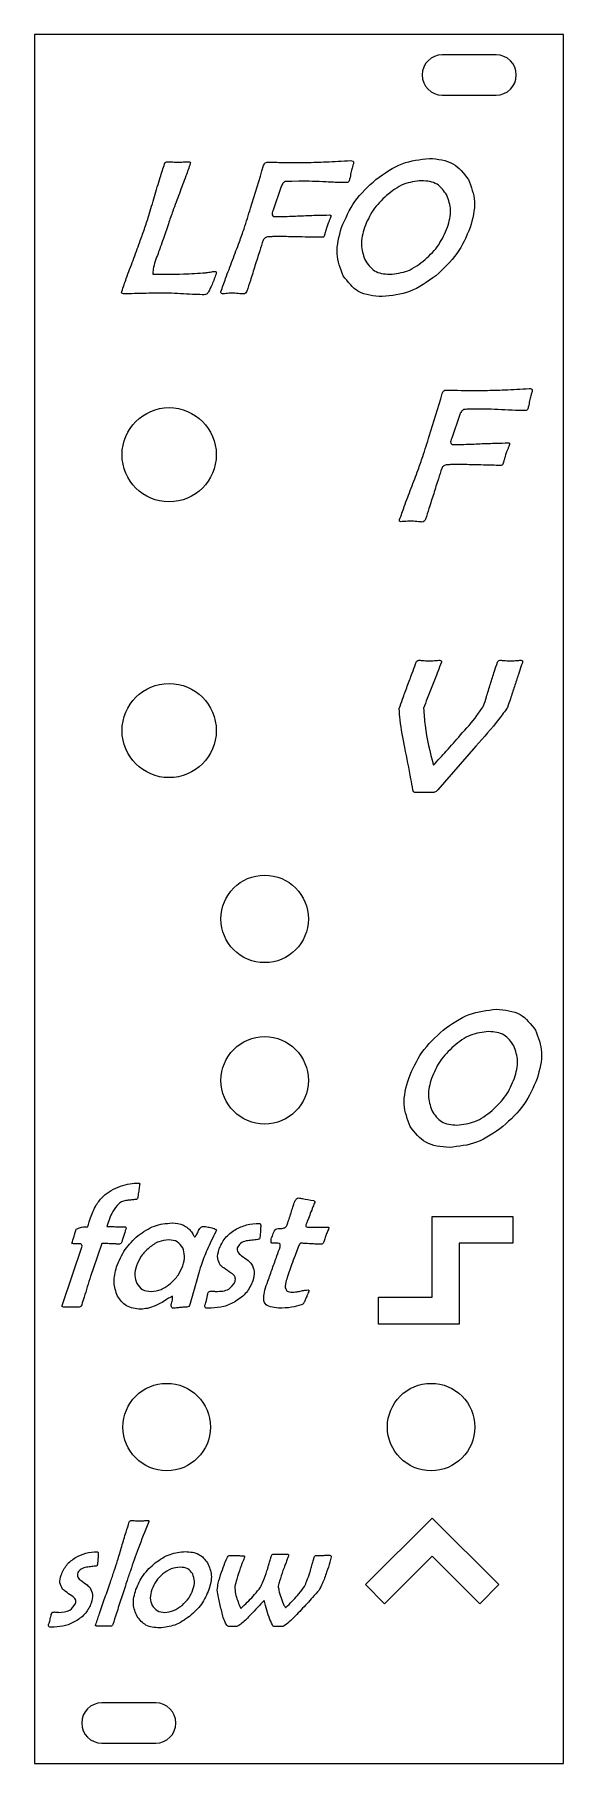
# Model space of a CAD drawing. Header units: millimetres. Extents: x 0 to 39, y 0 to 128.
import ezdxf

# ---------------------------------------------------------------- set-up
doc = ezdxf.new("R2010")
doc.units = ezdxf.units.MM
doc.layers.get('0').update_dxf_attribs({"linetype": 'CONTINUOUS'})

msp = doc.modelspace()

# ---------------------------------------------------------------- linework, layer by layer
for p, q in [((17.02, 118.76), (17.05, 118.85)), ((18.31, 117.13), (17.73, 115.44)), ((19.64, 117.6), (19.12, 117.59)), ((9.94, 114.44), (9.57, 113.34)), ((30.3, 101.82), (30.33, 101.91)), ((32.91, 100.66), (32.4, 100.65)), ((31.58, 100.19), (31.01, 98.5)), ((32.79, 75.61), (29.96, 72.37)), ((29.66, 72.17), (28.25, 72.17)), ((20.28, 39.86), (21.79, 39.86)), ((4.99, 38.65), (4.35, 36.76)), ((2.07, 34.12), (3.54, 38.45)), ((19.1, 37.05), (18.78, 36.11)), ((3.32, 33.92), (2.16, 33.92)), ((11.56, 34.19), (11.54, 34.1)), ((8.49, 17.97), (8.46, 17.9)), ((17.75, 15.55), (18.82, 15.55)), ((5.67, 10.2), (4.6, 10.2))]:
    msp.add_line(p, q)
for points in [[(0, 128.5), (0, 0), (39.3, 0), (39.3, 128.5)], [(31.55, 32.66), (25.55, 32.66), (25.55, 34.66), (29.55, 34.66), (29.55, 40.66), (35.55, 40.66), (35.55, 38.66), (31.55, 38.66)], [(29.54, 15.41), (26.01, 11.87), (24.59, 13.29), (29.54, 18.24), (34.49, 13.29), (33.08, 11.87)]]:
    msp.add_lwpolyline(points, close=True)
for points in [[(34.3, 124, 1), (34.3, 127), (30.3, 127, 1), (30.3, 124)], [(9, 1.5, 1), (9, 4.5), (5, 4.5, 1), (5, 1.5)]]:
    msp.add_lwpolyline(points, format="xyb", close=True)
for centre, radius in [((10, 97.27), 3.5), ((10, 76.77), 3.5), ((17.1, 62.77), 3.25), ((17.1, 50.77), 3.25), ((9.82, 25), 3.25), ((29.47, 25), 3.25)]:
    msp.add_circle(centre, radius)
for points, knots in [([(8.91, 116.46), (9.05, 116.94), (9.29, 117.75), (9.55, 118.56), (9.66, 118.9)], [0, 0, 0, 0, 0.1481816, 0.2547559, 0.2547559, 0.2547559, 0.2547559]), ([(9.66, 118.9), (9.69, 118.94), (9.73, 119.03), (9.84, 119.04), (9.89, 119.05)], [0, 0, 0, 0, 0.01423115, 0.02917649, 0.02917649, 0.02917649, 0.02917649]), ([(9.89, 119.05), (9.94, 119.05), (10.07, 119.05), (10.19, 119.04), (10.27, 119.03)], [0, 0, 0, 0, 0.01576095, 0.03786369, 0.03786369, 0.03786369, 0.03786369]), ([(10.27, 119.03), (10.34, 119.02), (10.47, 119.01), (10.6, 119.01), (10.65, 119.01)], [0, 0, 0, 0, 0.02227738, 0.03856326, 0.03856326, 0.03856326, 0.03856326]), ([(10.65, 119.01), (10.71, 119.01), (10.84, 119.01), (10.97, 119.02), (11.05, 119.03)], [0, 0, 0, 0, 0.01629412, 0.03999327, 0.03999327, 0.03999327, 0.03999327]), ([(11.57, 118.92), (11.47, 118.61), (11.2, 117.86), (10.92, 117.12), (10.76, 116.68)], [0, 0, 0, 0, 0.0986445, 0.2378063, 0.2378063, 0.2378063, 0.2378063]), ([(11.05, 119.03), (11.13, 119.04), (11.26, 119.05), (11.4, 119.05), (11.45, 119.05)], [0, 0, 0, 0, 0.02369921, 0.03999333, 0.03999333, 0.03999333, 0.03999333]), ([(11.45, 119.05), (11.5, 119.05), (11.59, 119.04), (11.58, 118.96), (11.57, 118.92)], [0, 0, 0, 0, 0.01194764, 0.02195964, 0.02195964, 0.02195964, 0.02195964]), ([(15.57, 114.07), (15.73, 114.58), (16.23, 116.14), (16.7, 117.71), (17.02, 118.76)], [0, 0, 0, 0, 0.1608295, 0.4910111, 0.4910111, 0.4910111, 0.4910111]), ([(17.05, 118.85), (17.07, 118.9), (17.12, 118.99), (17.23, 119.01), (17.28, 119.02)], [0, 0, 0, 0, 0.01402815, 0.03017038, 0.03017038, 0.03017038, 0.03017038]), ([(17.28, 119.02), (17.37, 119.02), (17.66, 119.01), (17.95, 119.01), (18.16, 119)], [0, 0, 0, 0, 0.02486271, 0.08824943, 0.08824943, 0.08824943, 0.08824943]), ([(18.16, 119), (18.52, 119), (19.19, 118.99), (19.87, 118.99), (20.2, 118.99)], [0, 0, 0, 0, 0.1055033, 0.2035493, 0.2035493, 0.2035493, 0.2035493]), ([(20.2, 118.99), (20.69, 119.01), (21.78, 119.03), (22.87, 119.1), (23.48, 119.13)], [0, 0, 0, 0, 0.1455685, 0.3279132, 0.3279132, 0.3279132, 0.3279132]), ([(23.53, 118.33), (23.5, 118.18), (23.46, 117.95), (23.4, 117.71), (23.38, 117.63)], [0, 0, 0, 0, 0.04533228, 0.07172694, 0.07172694, 0.07172694, 0.07172694]), ([(23.48, 119.13), (23.55, 119.13), (23.7, 119.13), (23.7, 118.98), (23.7, 118.9)], [0, 0, 0, 0, 0.01979746, 0.03842801, 0.03842801, 0.03842801, 0.03842801]), ([(23.7, 118.9), (23.67, 118.82), (23.61, 118.64), (23.56, 118.44), (23.53, 118.33)], [0, 0, 0, 0, 0.02503559, 0.05982525, 0.05982525, 0.05982525, 0.05982525]), ([(25.37, 117.73), (26, 118.19), (27.19, 119.05), (28.64, 119.22), (29.34, 119.3)], [0, 0, 0, 0, 0.2273954, 0.4324384, 0.4324384, 0.4324384, 0.4324384]), ([(29.34, 119.3), (29.96, 119.24), (31.16, 119.14), (31.89, 118.19), (32.24, 117.73)], [0, 0, 0, 0, 0.1795785, 0.3440613, 0.3440613, 0.3440613, 0.3440613]), ([(18.6, 117.57), (18.54, 117.53), (18.4, 117.42), (18.34, 117.24), (18.31, 117.13)], [0, 0, 0, 0, 0.0205553, 0.05383835, 0.05383835, 0.05383835, 0.05383835]), ([(19.12, 117.59), (19, 117.59), (18.82, 117.59), (18.65, 117.58), (18.6, 117.57)], [0, 0, 0, 0, 0.03777326, 0.05259286, 0.05259286, 0.05259286, 0.05259286]), ([(21.41, 117.56), (21.08, 117.58), (20.48, 117.6), (19.89, 117.6), (19.64, 117.6)], [0, 0, 0, 0, 0.1017039, 0.1779121, 0.1779121, 0.1779121, 0.1779121]), ([(23.19, 117.5), (22.95, 117.5), (22.36, 117.51), (21.77, 117.54), (21.41, 117.56)], [0, 0, 0, 0, 0.0716101, 0.1772503, 0.1772503, 0.1772503, 0.1772503]), ([(22.81, 114.16), (23.1, 114.83), (23.7, 116.21), (24.81, 117.22), (25.37, 117.73)], [0, 0, 0, 0, 0.2171095, 0.4445595, 0.4445595, 0.4445595, 0.4445595]), ([(23.38, 117.63), (23.36, 117.59), (23.32, 117.51), (23.23, 117.5), (23.19, 117.5)], [0, 0, 0, 0, 0.01223199, 0.02484052, 0.02484052, 0.02484052, 0.02484052]), ([(28.76, 117.64), (28.31, 117.59), (27.34, 117.47), (26.57, 116.87), (26.16, 116.55)], [0, 0, 0, 0, 0.1346295, 0.2865933, 0.2865933, 0.2865933, 0.2865933]), ([(30.64, 116.56), (30.42, 116.88), (29.97, 117.53), (29.17, 117.61), (28.76, 117.64)], [0, 0, 0, 0, 0.1093111, 0.227053, 0.227053, 0.227053, 0.227053]), ([(32.24, 117.73), (32.45, 117.19), (32.89, 116.02), (32.55, 114.8), (32.37, 114.16)], [0, 0, 0, 0, 0.1702931, 0.3664236, 0.3664236, 0.3664236, 0.3664236]), ([(8.16, 114.03), (8.27, 114.37), (8.53, 115.17), (8.77, 115.99), (8.91, 116.46)], [0, 0, 0, 0, 0.1065742, 0.2547559, 0.2547559, 0.2547559, 0.2547559]), ([(10.76, 116.68), (10.6, 116.25), (10.31, 115.51), (10.05, 114.75), (9.94, 114.44)], [0, 0, 0, 0, 0.1393469, 0.2385468, 0.2385468, 0.2385468, 0.2385468]), ([(26.16, 116.55), (25.8, 116.2), (25.08, 115.51), (24.7, 114.6), (24.51, 114.16)], [0, 0, 0, 0, 0.1498956, 0.2937559, 0.2937559, 0.2937559, 0.2937559]), ([(30.68, 114.18), (30.81, 114.61), (31.03, 115.41), (30.77, 116.2), (30.64, 116.56)], [0, 0, 0, 0, 0.1302415, 0.243852, 0.243852, 0.243852, 0.243852]), ([(17.73, 115.44), (17.67, 115.31), (17.59, 115.13), (17.73, 115.01), (17.77, 114.97)], [0, 0, 0, 0, 0.03640545, 0.0527406, 0.0527406, 0.0527406, 0.0527406]), ([(17.77, 114.97), (18.06, 114.97), (18.75, 114.98), (19.44, 115.01), (19.84, 115.03)], [0, 0, 0, 0, 0.0857208, 0.2070776, 0.2070776, 0.2070776, 0.2070776]), ([(19.84, 115.03), (20.25, 115.05), (20.94, 115.08), (21.63, 115.09), (21.91, 115.09)], [0, 0, 0, 0, 0.1213569, 0.2070776, 0.2070776, 0.2070776, 0.2070776]), ([(21.88, 114.63), (21.86, 114.56), (21.81, 114.44), (21.77, 114.32), (21.75, 114.27)], [0, 0, 0, 0, 0.02218338, 0.03795462, 0.03795462, 0.03795462, 0.03795462]), ([(22.02, 114.98), (22, 114.93), (21.96, 114.81), (21.91, 114.7), (21.88, 114.63)], [0, 0, 0, 0, 0.0157712, 0.03795463, 0.03795463, 0.03795463, 0.03795463]), ([(21.91, 115.09), (21.96, 115.09), (22.03, 115.09), (22.03, 115.01), (22.02, 114.98)], [0, 0, 0, 0, 0.01045953, 0.01890287, 0.01890287, 0.01890287, 0.01890287]), ([(7.32, 111.72), (7.49, 112.17), (7.77, 112.94), (8.04, 113.71), (8.16, 114.03)], [0, 0, 0, 0, 0.1436912, 0.2458169, 0.2458169, 0.2458169, 0.2458169]), ([(9.57, 113.34), (9.49, 113.12), (9.36, 112.75), (9.23, 112.38), (9.18, 112.23)], [0, 0, 0, 0, 0.0685865, 0.1170883, 0.1170883, 0.1170883, 0.1170883]), ([(14.71, 111.73), (14.88, 112.19), (15.18, 112.96), (15.46, 113.75), (15.57, 114.07)], [0, 0, 0, 0, 0.1459068, 0.2492621, 0.2492621, 0.2492621, 0.2492621]), ([(16.99, 113.21), (16.9, 112.95), (16.69, 112.32), (16.5, 111.69), (16.38, 111.32)], [0, 0, 0, 0, 0.0829278, 0.1985984, 0.1985984, 0.1985984, 0.1985984]), ([(17.39, 113.47), (17.29, 113.45), (17.12, 113.43), (17.03, 113.28), (16.99, 113.21)], [0, 0, 0, 0, 0.02768396, 0.05016801, 0.05016801, 0.05016801, 0.05016801]), ([(18.42, 113.48), (18.18, 113.48), (17.84, 113.49), (17.5, 113.47), (17.39, 113.47)], [0, 0, 0, 0, 0.0708494, 0.1027405, 0.1027405, 0.1027405, 0.1027405]), ([(19.88, 113.46), (19.6, 113.46), (19.11, 113.48), (18.62, 113.48), (18.42, 113.48)], [0, 0, 0, 0, 0.0853588, 0.1464869, 0.1464869, 0.1464869, 0.1464869]), ([(21.34, 113.43), (21.14, 113.43), (20.65, 113.43), (20.17, 113.45), (19.88, 113.46)], [0, 0, 0, 0, 0.0606029, 0.1457867, 0.1457867, 0.1457867, 0.1457867]), ([(21.52, 113.51), (21.5, 113.49), (21.46, 113.43), (21.38, 113.43), (21.34, 113.43)], [0, 0, 0, 0, 0.00857761, 0.02050735, 0.02050735, 0.02050735, 0.02050735]), ([(21.63, 113.89), (21.61, 113.82), (21.57, 113.69), (21.53, 113.56), (21.52, 113.51)], [0, 0, 0, 0, 0.02325837, 0.03988168, 0.03988168, 0.03988168, 0.03988168]), ([(21.75, 114.27), (21.73, 114.22), (21.69, 114.1), (21.65, 113.97), (21.63, 113.89)], [0, 0, 0, 0, 0.0166233, 0.03988168, 0.03988168, 0.03988168, 0.03988168]), ([(22.93, 110.57), (22.72, 111.12), (22.29, 112.29), (22.63, 113.5), (22.81, 114.16)], [0, 0, 0, 0, 0.1700047, 0.367078, 0.367078, 0.367078, 0.367078]), ([(24.51, 114.16), (24.39, 113.73), (24.16, 112.93), (24.42, 112.14), (24.54, 111.77)], [0, 0, 0, 0, 0.1299369, 0.2436222, 0.2436222, 0.2436222, 0.2436222]), ([(29.02, 111.77), (29.39, 112.12), (30.1, 112.81), (30.49, 113.73), (30.68, 114.18)], [0, 0, 0, 0, 0.1505887, 0.2956284, 0.2956284, 0.2956284, 0.2956284]), ([(32.37, 114.16), (32.08, 113.48), (31.49, 112.11), (30.38, 111.09), (29.82, 110.58)], [0, 0, 0, 0, 0.2173173, 0.443713, 0.443713, 0.443713, 0.443713]), ([(9.18, 112.23), (9.03, 111.85), (8.83, 111.34), (8.79, 110.81), (8.78, 110.68)], [0, 0, 0, 0, 0.122167, 0.1612133, 0.1612133, 0.1612133, 0.1612133]), ([(6.48, 109.41), (6.59, 109.73), (6.86, 110.51), (7.15, 111.27), (7.32, 111.72)], [0, 0, 0, 0, 0.1015731, 0.2450802, 0.2450802, 0.2450802, 0.2450802]), ([(8.78, 110.68), (9.54, 110.68), (10.86, 110.68), (12.17, 110.76), (12.72, 110.8)], [0, 0, 0, 0, 0.2278071, 0.3946242, 0.3946242, 0.3946242, 0.3946242]), ([(12.72, 110.8), (12.76, 110.81), (12.88, 110.82), (12.99, 110.84), (13.06, 110.85)], [0, 0, 0, 0, 0.01184859, 0.03424063, 0.03424063, 0.03424063, 0.03424063]), ([(13.5, 110.76), (13.4, 110.48), (13.24, 110), (13.01, 109.55), (12.92, 109.37)], [0, 0, 0, 0, 0.0894482, 0.1510499, 0.1510499, 0.1510499, 0.1510499]), ([(13.06, 110.85), (13.13, 110.86), (13.24, 110.88), (13.35, 110.89), (13.4, 110.89)], [0, 0, 0, 0, 0.01987564, 0.03392605, 0.03392605, 0.03392605, 0.03392605]), ([(13.4, 110.89), (13.44, 110.89), (13.52, 110.88), (13.51, 110.8), (13.5, 110.76)], [0, 0, 0, 0, 0.01044355, 0.0204267, 0.0204267, 0.0204267, 0.0204267]), ([(13.85, 109.39), (13.96, 109.72), (14.24, 110.5), (14.54, 111.28), (14.71, 111.73)], [0, 0, 0, 0, 0.1033526, 0.2492585, 0.2492585, 0.2492585, 0.2492585]), ([(16.38, 111.32), (16.27, 110.95), (16.07, 110.32), (15.86, 109.69), (15.77, 109.43)], [0, 0, 0, 0, 0.1156714, 0.1986019, 0.1986019, 0.1986019, 0.1986019]), ([(25.84, 109.02), (25.21, 109.07), (24.01, 109.17), (23.28, 110.12), (22.93, 110.57)], [0, 0, 0, 0, 0.1804725, 0.3443343, 0.3443343, 0.3443343, 0.3443343]), ([(24.54, 111.77), (24.75, 111.45), (25.19, 110.79), (25.98, 110.71), (26.39, 110.68)], [0, 0, 0, 0, 0.1092687, 0.2257823, 0.2257823, 0.2257823, 0.2257823]), ([(29.82, 110.58), (29.19, 110.12), (28, 109.26), (26.54, 109.1), (25.84, 109.02)], [0, 0, 0, 0, 0.2272708, 0.4332532, 0.4332532, 0.4332532, 0.4332532]), ([(26.39, 110.68), (26.85, 110.73), (27.83, 110.85), (28.61, 111.45), (29.02, 111.77)], [0, 0, 0, 0, 0.1363445, 0.2891941, 0.2891941, 0.2891941, 0.2891941]), ([(6.6, 109.24), (6.55, 109.25), (6.45, 109.26), (6.47, 109.36), (6.48, 109.41)], [0, 0, 0, 0, 0.01243768, 0.02556816, 0.02556816, 0.02556816, 0.02556816]), ([(8.07, 109.26), (7.78, 109.25), (7.29, 109.24), (6.8, 109.24), (6.6, 109.24)], [0, 0, 0, 0, 0.0858111, 0.147092, 0.147092, 0.147092, 0.147092]), ([(9.54, 109.28), (9.33, 109.28), (8.84, 109.28), (8.35, 109.27), (8.07, 109.26)], [0, 0, 0, 0, 0.0612809, 0.147092, 0.147092, 0.147092, 0.147092]), ([(11.07, 109.22), (10.78, 109.24), (10.27, 109.27), (9.75, 109.28), (9.54, 109.28)], [0, 0, 0, 0, 0.0892798, 0.1535669, 0.1535669, 0.1535669, 0.1535669]), ([(12.92, 109.37), (12.88, 109.31), (12.8, 109.19), (12.67, 109.17), (12.61, 109.16)], [0, 0, 0, 0, 0.0205239, 0.03889679, 0.03889679, 0.03889679, 0.03889679]), ([(13.97, 109.24), (13.92, 109.25), (13.83, 109.26), (13.84, 109.35), (13.85, 109.39)], [0, 0, 0, 0, 0.01243164, 0.02399484, 0.02399484, 0.02399484, 0.02399484]), ([(14.34, 109.26), (14.27, 109.25), (14.15, 109.24), (14.02, 109.24), (13.97, 109.24)], [0, 0, 0, 0, 0.02195268, 0.03719692, 0.03719692, 0.03719692, 0.03719692]), ([(14.71, 109.28), (14.66, 109.28), (14.54, 109.28), (14.42, 109.27), (14.34, 109.26)], [0, 0, 0, 0, 0.01524424, 0.03719692, 0.03719692, 0.03719692, 0.03719692]), ([(15.13, 109.25), (15.05, 109.26), (14.91, 109.28), (14.77, 109.28), (14.71, 109.28)], [0, 0, 0, 0, 0.023736, 0.04143014, 0.04143014, 0.04143014, 0.04143014]), ([(15.53, 109.22), (15.48, 109.22), (15.34, 109.23), (15.21, 109.24), (15.13, 109.25)], [0, 0, 0, 0, 0.0171695, 0.04073132, 0.04073132, 0.04073132, 0.04073132]), ([(15.77, 109.43), (15.75, 109.37), (15.7, 109.26), (15.59, 109.23), (15.53, 109.22)], [0, 0, 0, 0, 0.01842565, 0.03374282, 0.03374282, 0.03374282, 0.03374282]), ([(12.61, 109.16), (12.39, 109.17), (11.88, 109.18), (11.37, 109.21), (11.07, 109.22)], [0, 0, 0, 0, 0.0642871, 0.1535669, 0.1535669, 0.1535669, 0.1535669]), ([(28.85, 97.13), (29.01, 97.64), (29.51, 99.2), (29.98, 100.76), (30.3, 101.82)], [0, 0, 0, 0, 0.1608295, 0.491011, 0.491011, 0.491011, 0.491011]), ([(30.33, 101.91), (30.35, 101.95), (30.4, 102.05), (30.5, 102.07), (30.56, 102.08)], [0, 0, 0, 0, 0.01402809, 0.03017032, 0.03017032, 0.03017032, 0.03017032]), ([(30.56, 102.08), (30.64, 102.08), (30.94, 102.07), (31.23, 102.06), (31.44, 102.06)], [0, 0, 0, 0, 0.02486277, 0.08824951, 0.08824951, 0.08824951, 0.08824951]), ([(31.44, 102.06), (31.79, 102.05), (32.47, 102.04), (33.15, 102.05), (33.48, 102.05)], [0, 0, 0, 0, 0.1055032, 0.2035493, 0.2035493, 0.2035493, 0.2035493]), ([(33.48, 102.05), (33.96, 102.06), (35.05, 102.09), (36.15, 102.15), (36.75, 102.19)], [0, 0, 0, 0, 0.1455685, 0.3279133, 0.3279133, 0.3279133, 0.3279133]), ([(36.75, 102.19), (36.83, 102.19), (36.98, 102.18), (36.98, 102.03), (36.97, 101.96)], [0, 0, 0, 0, 0.01979757, 0.03842809, 0.03842809, 0.03842809, 0.03842809]), ([(36.97, 101.96), (36.95, 101.88), (36.88, 101.69), (36.84, 101.5), (36.81, 101.38)], [0, 0, 0, 0, 0.02503559, 0.05982522, 0.05982522, 0.05982522, 0.05982522]), ([(31.87, 100.63), (31.82, 100.58), (31.67, 100.47), (31.62, 100.3), (31.58, 100.19)], [0, 0, 0, 0, 0.02055534, 0.05383834, 0.05383834, 0.05383834, 0.05383834]), ([(32.4, 100.65), (32.27, 100.65), (32.1, 100.65), (31.92, 100.63), (31.87, 100.63)], [0, 0, 0, 0, 0.03777332, 0.05259286, 0.05259286, 0.05259286, 0.05259286]), ([(34.69, 100.61), (34.35, 100.63), (33.76, 100.66), (33.17, 100.66), (32.91, 100.66)], [0, 0, 0, 0, 0.1017038, 0.1779121, 0.1779121, 0.1779121, 0.1779121]), ([(36.46, 100.55), (36.22, 100.55), (35.63, 100.56), (35.04, 100.6), (34.69, 100.61)], [0, 0, 0, 0, 0.07161, 0.1772503, 0.1772503, 0.1772503, 0.1772503]), ([(36.65, 100.68), (36.63, 100.64), (36.59, 100.57), (36.51, 100.56), (36.46, 100.55)], [0, 0, 0, 0, 0.01223199, 0.02484052, 0.02484052, 0.02484052, 0.02484052]), ([(36.81, 101.38), (36.78, 101.24), (36.74, 101), (36.68, 100.77), (36.65, 100.68)], [0, 0, 0, 0, 0.0453323, 0.07172693, 0.07172693, 0.07172693, 0.07172693]), ([(31.01, 98.5), (30.95, 98.37), (30.86, 98.18), (31.01, 98.06), (31.05, 98.02)], [0, 0, 0, 0, 0.03640544, 0.05274052, 0.05274052, 0.05274052, 0.05274052]), ([(31.05, 98.02), (31.34, 98.03), (32.03, 98.04), (32.72, 98.07), (33.12, 98.09)], [0, 0, 0, 0, 0.0857209, 0.2070777, 0.2070777, 0.2070777, 0.2070777]), ([(33.12, 98.09), (33.52, 98.1), (34.21, 98.13), (34.9, 98.14), (35.19, 98.15)], [0, 0, 0, 0, 0.1213568, 0.2070776, 0.2070776, 0.2070776, 0.2070776]), ([(35.16, 97.68), (35.13, 97.61), (35.08, 97.5), (35.04, 97.38), (35.02, 97.33)], [0, 0, 0, 0, 0.02218343, 0.03795463, 0.03795463, 0.03795463, 0.03795463]), ([(35.3, 98.04), (35.28, 97.99), (35.24, 97.87), (35.19, 97.75), (35.16, 97.68)], [0, 0, 0, 0, 0.0157712, 0.03795463, 0.03795463, 0.03795463, 0.03795463]), ([(35.19, 98.15), (35.23, 98.15), (35.31, 98.14), (35.3, 98.07), (35.3, 98.04)], [0, 0, 0, 0, 0.01045953, 0.01890287, 0.01890287, 0.01890287, 0.01890287]), ([(27.99, 94.79), (28.16, 95.24), (28.46, 96.02), (28.73, 96.8), (28.85, 97.13)], [0, 0, 0, 0, 0.1459068, 0.2492621, 0.2492621, 0.2492621, 0.2492621]), ([(30.67, 96.52), (30.57, 96.51), (30.4, 96.48), (30.3, 96.33), (30.26, 96.26)], [0, 0, 0, 0, 0.02768396, 0.05016797, 0.05016797, 0.05016797, 0.05016797]), ([(31.69, 96.54), (31.46, 96.54), (31.12, 96.54), (30.77, 96.53), (30.67, 96.52)], [0, 0, 0, 0, 0.0708495, 0.1027405, 0.1027405, 0.1027405, 0.1027405]), ([(33.16, 96.51), (32.87, 96.52), (32.39, 96.53), (31.9, 96.54), (31.69, 96.54)], [0, 0, 0, 0, 0.0853588, 0.1464869, 0.1464869, 0.1464869, 0.1464869]), ([(34.62, 96.48), (34.41, 96.48), (33.93, 96.49), (33.44, 96.5), (33.16, 96.51)], [0, 0, 0, 0, 0.0606028, 0.1457867, 0.1457867, 0.1457867, 0.1457867]), ([(34.79, 96.57), (34.77, 96.54), (34.73, 96.48), (34.66, 96.48), (34.62, 96.48)], [0, 0, 0, 0, 0.00857761, 0.02050741, 0.02050741, 0.02050741, 0.02050741]), ([(34.91, 96.95), (34.89, 96.87), (34.85, 96.75), (34.81, 96.62), (34.79, 96.57)], [0, 0, 0, 0, 0.02325837, 0.03988168, 0.03988168, 0.03988168, 0.03988168]), ([(35.02, 97.33), (35.01, 97.28), (34.97, 97.15), (34.93, 97.02), (34.91, 96.95)], [0, 0, 0, 0, 0.0166233, 0.03988168, 0.03988168, 0.03988168, 0.03988168]), ([(30.26, 96.26), (30.18, 96), (29.97, 95.37), (29.77, 94.74), (29.66, 94.37)], [0, 0, 0, 0, 0.0829279, 0.1985984, 0.1985984, 0.1985984, 0.1985984]), ([(27.13, 92.45), (27.24, 92.77), (27.52, 93.56), (27.81, 94.33), (27.99, 94.79)], [0, 0, 0, 0, 0.1033526, 0.2492585, 0.2492585, 0.2492585, 0.2492585]), ([(29.66, 94.37), (29.54, 94.01), (29.34, 93.37), (29.14, 92.75), (29.05, 92.48)], [0, 0, 0, 0, 0.1156714, 0.1986019, 0.1986019, 0.1986019, 0.1986019]), ([(27.25, 92.29), (27.2, 92.3), (27.1, 92.31), (27.12, 92.4), (27.13, 92.45)], [0, 0, 0, 0, 0.01243165, 0.02399485, 0.02399485, 0.02399485, 0.02399485]), ([(27.62, 92.32), (27.55, 92.31), (27.42, 92.3), (27.3, 92.3), (27.25, 92.29)], [0, 0, 0, 0, 0.02195268, 0.03719692, 0.03719692, 0.03719692, 0.03719692]), ([(27.99, 92.34), (27.94, 92.33), (27.82, 92.33), (27.69, 92.32), (27.62, 92.32)], [0, 0, 0, 0, 0.01524425, 0.03719693, 0.03719693, 0.03719693, 0.03719693]), ([(28.4, 92.3), (28.33, 92.31), (28.19, 92.33), (28.05, 92.33), (27.99, 92.34)], [0, 0, 0, 0, 0.02373602, 0.04143015, 0.04143015, 0.04143015, 0.04143015]), ([(28.81, 92.27), (28.75, 92.28), (28.62, 92.28), (28.48, 92.3), (28.4, 92.3)], [0, 0, 0, 0, 0.01716947, 0.04073129, 0.04073129, 0.04073129, 0.04073129]), ([(29.05, 92.48), (29.02, 92.42), (28.98, 92.31), (28.86, 92.28), (28.81, 92.27)], [0, 0, 0, 0, 0.01842565, 0.03374282, 0.03374282, 0.03374282, 0.03374282]), ([(27.7, 80.07), (27.82, 80.39), (28.03, 80.95), (28.23, 81.5), (28.31, 81.73)], [0, 0, 0, 0, 0.1034944, 0.1769409, 0.1769409, 0.1769409, 0.1769409]), ([(28.31, 81.73), (28.33, 81.81), (28.38, 81.94), (28.51, 81.98), (28.56, 81.99)], [0, 0, 0, 0, 0.02223208, 0.03839155, 0.03839155, 0.03839155, 0.03839155]), ([(28.56, 81.99), (28.62, 81.99), (28.74, 81.99), (28.87, 81.98), (28.94, 81.97)], [0, 0, 0, 0, 0.01619976, 0.03821927, 0.03821927, 0.03821927, 0.03821927]), ([(28.94, 81.97), (29.02, 81.96), (29.14, 81.95), (29.27, 81.95), (29.33, 81.95)], [0, 0, 0, 0, 0.02201953, 0.03821929, 0.03821929, 0.03821929, 0.03821929]), ([(29.33, 81.95), (29.38, 81.95), (29.51, 81.95), (29.64, 81.96), (29.72, 81.97)], [0, 0, 0, 0, 0.01611773, 0.03928881, 0.03928881, 0.03928881, 0.03928881]), ([(30.23, 81.86), (30.14, 81.62), (29.93, 81.05), (29.71, 80.48), (29.57, 80.15)], [0, 0, 0, 0, 0.0756828, 0.182979, 0.182979, 0.182979, 0.182979]), ([(29.72, 81.97), (29.79, 81.98), (29.93, 81.99), (30.06, 81.99), (30.11, 81.99)], [0, 0, 0, 0, 0.02317106, 0.03928885, 0.03928885, 0.03928885, 0.03928885]), ([(30.11, 81.99), (30.16, 81.99), (30.24, 81.98), (30.23, 81.9), (30.23, 81.86)], [0, 0, 0, 0, 0.01144417, 0.02144352, 0.02144352, 0.02144352, 0.02144352]), ([(33.88, 80.23), (33.98, 80.54), (34.14, 81.09), (34.32, 81.63), (34.4, 81.85)], [0, 0, 0, 0, 0.0994039, 0.1704982, 0.1704982, 0.1704982, 0.1704982]), ([(34.4, 81.85), (34.42, 81.89), (34.46, 81.98), (34.55, 81.99), (34.6, 81.99)], [0, 0, 0, 0, 0.01286133, 0.02607817, 0.02607817, 0.02607817, 0.02607817]), ([(34.6, 81.99), (34.65, 81.99), (34.78, 81.99), (34.91, 81.98), (34.98, 81.97)], [0, 0, 0, 0, 0.01628721, 0.03856873, 0.03856873, 0.03856873, 0.03856873]), ([(34.98, 81.97), (35.06, 81.96), (35.18, 81.95), (35.31, 81.95), (35.36, 81.95)], [0, 0, 0, 0, 0.02210684, 0.0378691, 0.0378691, 0.0378691, 0.0378691]), ([(35.36, 81.95), (35.42, 81.95), (35.54, 81.95), (35.67, 81.96), (35.75, 81.97)], [0, 0, 0, 0, 0.01603033, 0.03893939, 0.03893939, 0.03893939, 0.03893939]), ([(36.17, 81.59), (36.1, 81.38), (35.93, 80.86), (35.76, 80.34), (35.66, 80.04)], [0, 0, 0, 0, 0.0682113, 0.1633813, 0.1633813, 0.1633813, 0.1633813]), ([(35.75, 81.97), (35.83, 81.98), (35.96, 81.99), (36.09, 81.99), (36.14, 81.99)], [0, 0, 0, 0, 0.02290917, 0.03893927, 0.03893927, 0.03893927, 0.03893927]), ([(36.14, 81.99), (36.18, 81.99), (36.27, 81.98), (36.27, 81.9), (36.27, 81.86)], [0, 0, 0, 0, 0.01144417, 0.02162917, 0.02162917, 0.02162917, 0.02162917]), ([(36.27, 81.86), (36.26, 81.84), (36.22, 81.76), (36.19, 81.67), (36.17, 81.59)], [0, 0, 0, 0, 0.00463342, 0.02835621, 0.02835621, 0.02835621, 0.02835621]), ([(27.1, 78.41), (27.18, 78.64), (27.37, 79.19), (27.58, 79.75), (27.7, 80.07)], [0, 0, 0, 0, 0.0734465, 0.1769409, 0.1769409, 0.1769409, 0.1769409]), ([(29.57, 80.15), (29.44, 79.82), (29.21, 79.25), (29, 78.67), (28.91, 78.43)], [0, 0, 0, 0, 0.1074811, 0.1837192, 0.1837192, 0.1837192, 0.1837192]), ([(33.36, 78.6), (33.44, 78.82), (33.61, 79.36), (33.78, 79.91), (33.88, 80.23)], [0, 0, 0, 0, 0.0716496, 0.1712385, 0.1712385, 0.1712385, 0.1712385]), ([(35.66, 80.04), (35.56, 79.74), (35.39, 79.22), (35.22, 78.71), (35.15, 78.49)], [0, 0, 0, 0, 0.09517, 0.1633812, 0.1633812, 0.1633812, 0.1633812]), ([(27.52, 75.51), (27.38, 76.19), (27.18, 77.15), (27.12, 78.12), (27.1, 78.41)], [0, 0, 0, 0, 0.2082887, 0.2932637, 0.2932637, 0.2932637, 0.2932637]), ([(28.91, 78.43), (28.94, 78), (29.02, 76.56), (29.39, 75.17), (29.64, 74.19)], [0, 0, 0, 0, 0.1302961, 0.4313748, 0.4313748, 0.4313748, 0.4313748]), ([(31.65, 76.44), (32.08, 76.91), (32.69, 77.59), (33.2, 78.36), (33.36, 78.6)], [0, 0, 0, 0, 0.1903239, 0.2753004, 0.2753004, 0.2753004, 0.2753004]), ([(35.15, 78.49), (34.94, 78.2), (34.21, 77.19), (33.38, 76.26), (32.79, 75.61)], [0, 0, 0, 0, 0.1077656, 0.3724953, 0.3724953, 0.3724953, 0.3724953]), ([(29.64, 74.19), (29.96, 74.54), (30.64, 75.28), (31.3, 76.04), (31.65, 76.44)], [0, 0, 0, 0, 0.1421834, 0.3015879, 0.3015879, 0.3015879, 0.3015879]), ([(28.12, 72.37), (28.07, 72.64), (27.87, 73.68), (27.67, 74.73), (27.52, 75.51)], [0, 0, 0, 0, 0.0819823, 0.3194207, 0.3194207, 0.3194207, 0.3194207]), ([(28.25, 72.17), (28.22, 72.18), (28.14, 72.22), (28.13, 72.31), (28.12, 72.37)], [0, 0, 0, 0, 0.00954082, 0.02545887, 0.02545887, 0.02545887, 0.02545887]), ([(29.96, 72.37), (29.91, 72.31), (29.82, 72.21), (29.7, 72.18), (29.66, 72.17)], [0, 0, 0, 0, 0.02224129, 0.03695113, 0.03695113, 0.03695113, 0.03695113]), ([(30.36, 54.5), (30.98, 54.95), (32.17, 55.82), (33.63, 55.98), (34.32, 56.06)], [0, 0, 0, 0, 0.2273953, 0.4324386, 0.4324386, 0.4324386, 0.4324386]), ([(34.32, 56.06), (34.95, 56), (36.15, 55.9), (36.88, 54.95), (37.23, 54.5)], [0, 0, 0, 0, 0.1795785, 0.3440611, 0.3440611, 0.3440611, 0.3440611]), ([(27.8, 50.92), (28.09, 51.59), (28.68, 52.97), (29.79, 53.98), (30.36, 54.5)], [0, 0, 0, 0, 0.2171095, 0.4445595, 0.4445595, 0.4445595, 0.4445595]), ([(33.74, 54.4), (33.29, 54.35), (32.32, 54.23), (31.55, 53.63), (31.15, 53.31)], [0, 0, 0, 0, 0.1346297, 0.2865935, 0.2865935, 0.2865935, 0.2865935]), ([(35.62, 53.33), (35.41, 53.64), (34.95, 54.29), (34.16, 54.37), (33.74, 54.4)], [0, 0, 0, 0, 0.1093111, 0.2270529, 0.2270529, 0.2270529, 0.2270529]), ([(37.23, 54.5), (37.43, 53.95), (37.87, 52.78), (37.53, 51.57), (37.35, 50.92)], [0, 0, 0, 0, 0.1702931, 0.3664237, 0.3664237, 0.3664237, 0.3664237]), ([(31.15, 53.31), (30.78, 52.96), (30.07, 52.27), (29.68, 51.36), (29.49, 50.92)], [0, 0, 0, 0, 0.1498955, 0.2937559, 0.2937559, 0.2937559, 0.2937559]), ([(35.67, 50.94), (35.79, 51.37), (36.02, 52.17), (35.75, 52.96), (35.62, 53.33)], [0, 0, 0, 0, 0.1302415, 0.243852, 0.243852, 0.243852, 0.243852]), ([(27.91, 47.33), (27.71, 47.88), (27.27, 49.05), (27.61, 50.27), (27.8, 50.92)], [0, 0, 0, 0, 0.1700047, 0.367078, 0.367078, 0.367078, 0.367078]), ([(29.49, 50.92), (29.37, 50.49), (29.14, 49.69), (29.4, 48.9), (29.52, 48.53)], [0, 0, 0, 0, 0.1299369, 0.2436222, 0.2436222, 0.2436222, 0.2436222]), ([(34, 48.53), (34.37, 48.88), (35.09, 49.57), (35.48, 50.49), (35.67, 50.94)], [0, 0, 0, 0, 0.1505888, 0.2956285, 0.2956285, 0.2956285, 0.2956285]), ([(37.35, 50.92), (37.06, 50.24), (36.47, 48.87), (35.37, 47.85), (34.8, 47.34)], [0, 0, 0, 0, 0.2173173, 0.4437128, 0.4437128, 0.4437128, 0.4437128]), ([(29.52, 48.53), (29.73, 48.21), (30.17, 47.55), (30.97, 47.48), (31.38, 47.44)], [0, 0, 0, 0, 0.1092687, 0.2257823, 0.2257823, 0.2257823, 0.2257823]), ([(31.38, 47.44), (31.84, 47.49), (32.81, 47.61), (33.59, 48.21), (34, 48.53)], [0, 0, 0, 0, 0.1363445, 0.289194, 0.289194, 0.289194, 0.289194]), ([(30.83, 45.78), (30.2, 45.83), (29, 45.93), (28.26, 46.88), (27.91, 47.33)], [0, 0, 0, 0, 0.1804724, 0.3443343, 0.3443343, 0.3443343, 0.3443343]), ([(34.8, 47.34), (34.18, 46.89), (32.98, 46.02), (31.52, 45.86), (30.83, 45.78)], [0, 0, 0, 0, 0.2272709, 0.4332533, 0.4332533, 0.4332533, 0.4332533]), ([(5.11, 42.17), (5.3, 42.32), (5.69, 42.63), (6.15, 42.81), (6.39, 42.9)], [0, 0, 0, 0, 0.0710668, 0.1483675, 0.1483675, 0.1483675, 0.1483675]), ([(6.39, 42.9), (6.62, 42.97), (7.06, 43.11), (7.52, 43.13), (7.74, 43.14)], [0, 0, 0, 0, 0.0706593, 0.1374052, 0.1374052, 0.1374052, 0.1374052]), ([(7.74, 42.54), (7.72, 42.41), (7.69, 42.23), (7.67, 42.05), (7.66, 42)], [0, 0, 0, 0, 0.03986683, 0.05446588, 0.05446588, 0.05446588, 0.05446588]), ([(7.74, 43.14), (7.76, 43.14), (7.8, 43.13), (7.8, 43.09), (7.81, 43.07)], [0, 0, 0, 0, 0.00507393, 0.01054474, 0.01054474, 0.01054474, 0.01054474]), ([(7.81, 43.07), (7.8, 43.02), (7.78, 42.85), (7.76, 42.67), (7.74, 42.54)], [0, 0, 0, 0, 0.01404315, 0.05372466, 0.05372466, 0.05372466, 0.05372466]), ([(4.16, 40.54), (4.28, 40.87), (4.5, 41.48), (4.92, 41.96), (5.11, 42.17)], [0, 0, 0, 0, 0.1056226, 0.1904234, 0.1904234, 0.1904234, 0.1904234]), ([(6.25, 41.6), (6.1, 41.41), (5.69, 40.91), (5.49, 40.29), (5.36, 39.91)], [0, 0, 0, 0, 0.0732158, 0.1925791, 0.1925791, 0.1925791, 0.1925791]), ([(6.88, 41.85), (6.76, 41.83), (6.54, 41.79), (6.34, 41.66), (6.25, 41.6)], [0, 0, 0, 0, 0.03577402, 0.06884922, 0.06884922, 0.06884922, 0.06884922]), ([(7.51, 41.91), (7.41, 41.9), (7.2, 41.88), (6.99, 41.86), (6.88, 41.85)], [0, 0, 0, 0, 0.03188486, 0.06331976, 0.06331976, 0.06331976, 0.06331976]), ([(7.66, 42), (7.64, 41.98), (7.61, 41.93), (7.55, 41.92), (7.51, 41.91)], [0, 0, 0, 0, 0.00771925, 0.01761051, 0.01761051, 0.01761051, 0.01761051]), ([(19.02, 40.8), (19.07, 40.95), (19.15, 41.21), (19.23, 41.47), (19.27, 41.58)], [0, 0, 0, 0, 0.04739304, 0.08138129, 0.08138129, 0.08138129, 0.08138129]), ([(19.27, 41.58), (19.31, 41.71), (19.36, 41.91), (19.54, 42), (19.6, 42.04)], [0, 0, 0, 0, 0.03809458, 0.05874031, 0.05874031, 0.05874031, 0.05874031]), ([(19.6, 42.04), (19.7, 42.02), (20.08, 41.96), (20.45, 41.89), (20.72, 41.84)], [0, 0, 0, 0, 0.0311836, 0.1135489, 0.1135489, 0.1135489, 0.1135489]), ([(20.82, 41.7), (20.78, 41.59), (20.67, 41.31), (20.56, 41.03), (20.49, 40.87)], [0, 0, 0, 0, 0.03695319, 0.089278, 0.089278, 0.089278, 0.089278]), ([(20.72, 41.84), (20.76, 41.83), (20.83, 41.81), (20.82, 41.74), (20.82, 41.7)], [0, 0, 0, 0, 0.01035902, 0.01982155, 0.01982155, 0.01982155, 0.01982155]), ([(3.1, 39.71), (3.17, 39.75), (3.44, 39.88), (3.74, 39.88), (3.96, 39.88)], [0, 0, 0, 0, 0.02619069, 0.08882542, 0.08882542, 0.08882542, 0.08882542]), ([(3.96, 39.88), (3.99, 40), (4.06, 40.22), (4.13, 40.44), (4.16, 40.54)], [0, 0, 0, 0, 0.03817522, 0.06864643, 0.06864643, 0.06864643, 0.06864643]), ([(5.36, 39.91), (5.45, 39.91), (5.67, 39.9), (5.89, 39.9), (6.02, 39.89)], [0, 0, 0, 0, 0.02668048, 0.06513132, 0.06513132, 0.06513132, 0.06513132]), ([(6.02, 39.89), (6.15, 39.89), (6.37, 39.88), (6.59, 39.88), (6.69, 39.88)], [0, 0, 0, 0, 0.03892345, 0.06702189, 0.06702189, 0.06702189, 0.06702189]), ([(6.69, 39.88), (6.73, 39.88), (6.81, 39.88), (6.8, 39.8), (6.8, 39.77)], [0, 0, 0, 0, 0.01075995, 0.01931437, 0.01931437, 0.01931437, 0.01931437]), ([(7.69, 39.23), (8.08, 39.5), (8.84, 40.05), (9.76, 40.13), (10.22, 40.18)], [0, 0, 0, 0, 0.1407535, 0.2745011, 0.2745011, 0.2745011, 0.2745011]), ([(10.22, 40.18), (10.51, 40.16), (11.08, 40.11), (11.48, 39.71), (11.67, 39.51)], [0, 0, 0, 0, 0.086239, 0.1651498, 0.1651498, 0.1651498, 0.1651498]), ([(12.15, 39.52), (12.2, 39.63), (12.28, 39.79), (12.42, 39.89), (12.47, 39.92)], [0, 0, 0, 0, 0.03479504, 0.0512644, 0.0512644, 0.0512644, 0.0512644]), ([(12.47, 39.92), (12.54, 39.91), (12.75, 39.9), (12.95, 39.85), (13.07, 39.83)], [0, 0, 0, 0, 0.0237376, 0.06123951, 0.06123951, 0.06123951, 0.06123951]), ([(14.91, 39.67), (15.19, 39.81), (15.75, 40.09), (16.38, 40.12), (16.7, 40.14)], [0, 0, 0, 0, 0.0919494, 0.186517, 0.186517, 0.186517, 0.186517]), ([(16.7, 40.14), (16.73, 40.14), (16.78, 40.13), (16.79, 40.08), (16.8, 40.06)], [0, 0, 0, 0, 0.00724203, 0.01416654, 0.01416654, 0.01416654, 0.01416654]), ([(16.8, 40.06), (16.8, 40), (16.81, 39.83), (16.79, 39.66), (16.79, 39.55)], [0, 0, 0, 0, 0.01686129, 0.05110245, 0.05110245, 0.05110245, 0.05110245]), ([(18.4, 39.77), (18.49, 39.79), (18.66, 39.81), (18.74, 39.96), (18.78, 40.03)], [0, 0, 0, 0, 0.02517083, 0.04834801, 0.04834801, 0.04834801, 0.04834801]), ([(18.78, 40.03), (18.81, 40.14), (18.89, 40.39), (18.97, 40.65), (19.02, 40.8)], [0, 0, 0, 0, 0.0334908, 0.08071801, 0.08071801, 0.08071801, 0.08071801]), ([(20.17, 40.04), (20.16, 39.99), (20.13, 39.89), (20.23, 39.87), (20.28, 39.86)], [0, 0, 0, 0, 0.01371374, 0.02582075, 0.02582075, 0.02582075, 0.02582075]), ([(20.49, 40.87), (20.43, 40.71), (20.31, 40.44), (20.21, 40.16), (20.17, 40.04)], [0, 0, 0, 0, 0.05232486, 0.08927805, 0.08927805, 0.08927805, 0.08927805]), ([(21.79, 39.86), (21.82, 39.86), (21.88, 39.85), (21.87, 39.8), (21.87, 39.78)], [0, 0, 0, 0, 0.00763084, 0.01335262, 0.01335262, 0.01335262, 0.01335262]), ([(2.78, 38.65), (2.78, 38.67), (2.79, 38.75), (2.82, 38.83), (2.84, 38.88)], [0, 0, 0, 0, 0.00683229, 0.02415807, 0.02415807, 0.02415807, 0.02415807]), ([(3.21, 38.62), (3.1, 38.61), (2.96, 38.6), (2.82, 38.64), (2.78, 38.65)], [0, 0, 0, 0, 0.03167122, 0.04335886, 0.04335886, 0.04335886, 0.04335886]), ([(2.84, 38.88), (2.86, 38.94), (2.9, 39.07), (2.95, 39.21), (2.97, 39.29)], [0, 0, 0, 0, 0.01812435, 0.04321424, 0.04321424, 0.04321424, 0.04321424]), ([(2.97, 39.29), (2.99, 39.37), (3.03, 39.51), (3.08, 39.65), (3.1, 39.71)], [0, 0, 0, 0, 0.02508989, 0.04321424, 0.04321424, 0.04321424, 0.04321424]), ([(3.54, 38.45), (3.53, 38.5), (3.49, 38.64), (3.32, 38.63), (3.21, 38.62)], [0, 0, 0, 0, 0.01368273, 0.04148997, 0.04148997, 0.04148997, 0.04148997]), ([(5.64, 38.62), (5.51, 38.63), (5.3, 38.64), (5.08, 38.65), (4.99, 38.65)], [0, 0, 0, 0, 0.03838875, 0.06546442, 0.06546442, 0.06546442, 0.06546442]), ([(6.3, 38.6), (6.21, 38.6), (5.99, 38.61), (5.77, 38.62), (5.64, 38.62)], [0, 0, 0, 0, 0.02754829, 0.06609443, 0.06609443, 0.06609443, 0.06609443]), ([(6.1, 36.91), (6.28, 37.36), (6.65, 38.24), (7.34, 38.9), (7.69, 39.23)], [0, 0, 0, 0, 0.1426655, 0.2833141, 0.2833141, 0.2833141, 0.2833141]), ([(6.47, 38.72), (6.45, 38.69), (6.42, 38.62), (6.34, 38.61), (6.3, 38.6)], [0, 0, 0, 0, 0.0109184, 0.02181089, 0.02181089, 0.02181089, 0.02181089]), ([(6.63, 39.24), (6.6, 39.14), (6.55, 38.97), (6.49, 38.79), (6.47, 38.72)], [0, 0, 0, 0, 0.03190887, 0.05452416, 0.05452416, 0.05452416, 0.05452416]), ([(6.8, 39.77), (6.77, 39.7), (6.72, 39.52), (6.66, 39.34), (6.63, 39.24)], [0, 0, 0, 0, 0.02311514, 0.0551905, 0.0551905, 0.0551905, 0.0551905]), ([(9.97, 38.92), (9.71, 38.89), (9.17, 38.83), (8.74, 38.5), (8.51, 38.33)], [0, 0, 0, 0, 0.075823, 0.160282, 0.160282, 0.160282, 0.160282]), ([(11.01, 38.32), (10.89, 38.49), (10.64, 38.86), (10.2, 38.9), (9.97, 38.92)], [0, 0, 0, 0, 0.0601677, 0.1256696, 0.1256696, 0.1256696, 0.1256696]), ([(11.67, 39.51), (11.7, 39.46), (11.77, 39.33), (11.84, 39.21), (11.88, 39.14)], [0, 0, 0, 0, 0.01760769, 0.04215606, 0.04215606, 0.04215606, 0.04215606]), ([(11.88, 39.14), (11.88, 39.14), (11.89, 39.13), (11.91, 39.13), (11.91, 39.13)], [0, 0, 0, 0, 0.002000212, 0.003794392, 0.003794392, 0.003794392, 0.003794392]), ([(11.91, 39.13), (11.94, 39.16), (12.04, 39.28), (12.11, 39.42), (12.15, 39.52)], [0, 0, 0, 0, 0.01271275, 0.04664373, 0.04664373, 0.04664373, 0.04664373]), ([(13.46, 39.51), (13.24, 39.07), (12.83, 38.25), (12.51, 37.41), (12.37, 37.02)], [0, 0, 0, 0, 0.148907, 0.2720049, 0.2720049, 0.2720049, 0.2720049]), ([(13.07, 39.83), (13.2, 39.81), (13.37, 39.78), (13.49, 39.66), (13.52, 39.62)], [0, 0, 0, 0, 0.03671492, 0.05026684, 0.05026684, 0.05026684, 0.05026684]), ([(13.52, 39.62), (13.51, 39.61), (13.5, 39.57), (13.47, 39.53), (13.46, 39.51)], [0, 0, 0, 0, 0.00450163, 0.01272507, 0.01272507, 0.01272507, 0.01272507]), ([(13.7, 38.19), (13.83, 38.49), (14.1, 39.1), (14.64, 39.48), (14.91, 39.67)], [0, 0, 0, 0, 0.0960823, 0.1942035, 0.1942035, 0.1942035, 0.1942035]), ([(15.73, 38.84), (15.57, 38.79), (15.28, 38.7), (15.13, 38.43), (15.06, 38.31)], [0, 0, 0, 0, 0.04749353, 0.08800607, 0.08800607, 0.08800607, 0.08800607]), ([(16.58, 38.94), (16.44, 38.92), (16.15, 38.89), (15.87, 38.85), (15.73, 38.84)], [0, 0, 0, 0, 0.04272699, 0.08561987, 0.08561987, 0.08561987, 0.08561987]), ([(16.73, 39.03), (16.71, 39.01), (16.68, 38.96), (16.61, 38.95), (16.58, 38.94)], [0, 0, 0, 0, 0.00750804, 0.0180401, 0.0180401, 0.0180401, 0.0180401]), ([(16.79, 39.55), (16.78, 39.43), (16.77, 39.26), (16.74, 39.09), (16.73, 39.03)], [0, 0, 0, 0, 0.03447344, 0.05205953, 0.05205953, 0.05205953, 0.05205953]), ([(17.62, 38.68), (17.6, 38.73), (17.53, 38.9), (17.61, 39.08), (17.67, 39.2)], [0, 0, 0, 0, 0.01533314, 0.05367084, 0.05367084, 0.05367084, 0.05367084]), ([(18.08, 38.68), (18, 38.68), (17.85, 38.68), (17.7, 38.68), (17.62, 38.68)], [0, 0, 0, 0, 0.02310807, 0.04579721, 0.04579721, 0.04579721, 0.04579721]), ([(17.67, 39.2), (17.69, 39.26), (17.74, 39.39), (17.79, 39.52), (17.82, 39.59)], [0, 0, 0, 0, 0.02001292, 0.04149695, 0.04149695, 0.04149695, 0.04149695]), ([(17.82, 39.59), (17.85, 39.63), (17.92, 39.73), (18.03, 39.75), (18.09, 39.77)], [0, 0, 0, 0, 0.01579321, 0.03318579, 0.03318579, 0.03318579, 0.03318579]), ([(18.25, 38.4), (18.26, 38.48), (18.29, 38.62), (18.15, 38.66), (18.08, 38.68)], [0, 0, 0, 0, 0.01985502, 0.03832368, 0.03832368, 0.03832368, 0.03832368]), ([(18.09, 39.77), (18.14, 39.77), (18.24, 39.77), (18.35, 39.77), (18.4, 39.77)], [0, 0, 0, 0, 0.01565369, 0.0311071, 0.0311071, 0.0311071, 0.0311071]), ([(19.76, 38.66), (19.73, 38.63), (19.64, 38.53), (19.59, 38.39), (19.56, 38.3)], [0, 0, 0, 0, 0.01167812, 0.04130015, 0.04130015, 0.04130015, 0.04130015]), ([(20.51, 38.62), (20.36, 38.63), (20.11, 38.65), (19.86, 38.66), (19.76, 38.66)], [0, 0, 0, 0, 0.04378498, 0.07517295, 0.07517295, 0.07517295, 0.07517295]), ([(21.26, 38.59), (21.15, 38.59), (20.9, 38.6), (20.65, 38.61), (20.51, 38.62)], [0, 0, 0, 0, 0.03138797, 0.07517295, 0.07517295, 0.07517295, 0.07517295]), ([(21.48, 38.71), (21.45, 38.68), (21.41, 38.6), (21.31, 38.59), (21.26, 38.59)], [0, 0, 0, 0, 0.01167656, 0.02623977, 0.02623977, 0.02623977, 0.02623977]), ([(21.57, 39), (21.55, 38.94), (21.52, 38.85), (21.49, 38.75), (21.48, 38.71)], [0, 0, 0, 0, 0.01782645, 0.03042368, 0.03042368, 0.03042368, 0.03042368]), ([(21.66, 39.29), (21.65, 39.25), (21.62, 39.15), (21.59, 39.06), (21.57, 39)], [0, 0, 0, 0, 0.01259723, 0.03042368, 0.03042368, 0.03042368, 0.03042368]), ([(21.77, 39.54), (21.74, 39.49), (21.71, 39.41), (21.67, 39.32), (21.66, 39.29)], [0, 0, 0, 0, 0.01600303, 0.02709372, 0.02709372, 0.02709372, 0.02709372]), ([(21.87, 39.78), (21.86, 39.75), (21.83, 39.67), (21.79, 39.59), (21.77, 39.54)], [0, 0, 0, 0, 0.0105912, 0.02642841, 0.02642841, 0.02642841, 0.02642841]), ([(8.51, 38.33), (8.3, 38.13), (7.89, 37.75), (7.68, 37.24), (7.57, 36.99)], [0, 0, 0, 0, 0.0843084, 0.1649205, 0.1649205, 0.1649205, 0.1649205]), ([(11.02, 36.99), (11.09, 37.23), (11.21, 37.68), (11.07, 38.12), (11.01, 38.32)], [0, 0, 0, 0, 0.0731659, 0.1356808, 0.1356808, 0.1356808, 0.1356808]), ([(13.82, 37.02), (13.73, 37.19), (13.52, 37.56), (13.64, 37.97), (13.7, 38.19)], [0, 0, 0, 0, 0.05604, 0.122229, 0.122229, 0.122229, 0.122229]), ([(15.06, 38.31), (15.06, 38.21), (15.06, 37.96), (15.26, 37.82), (15.38, 37.73)], [0, 0, 0, 0, 0.02868368, 0.06921985, 0.06921985, 0.06921985, 0.06921985]), ([(15.38, 37.73), (15.55, 37.62), (15.82, 37.44), (16.04, 37.21), (16.13, 37.12)], [0, 0, 0, 0, 0.06135729, 0.09697344, 0.09697344, 0.09697344, 0.09697344]), ([(17.67, 36.79), (17.79, 37.1), (17.98, 37.64), (18.17, 38.18), (18.25, 38.4)], [0, 0, 0, 0, 0.0998896, 0.1709021, 0.1709021, 0.1709021, 0.1709021]), ([(19.56, 38.3), (19.49, 38.12), (19.33, 37.71), (19.18, 37.29), (19.1, 37.05)], [0, 0, 0, 0, 0.0575503, 0.1335253, 0.1335253, 0.1335253, 0.1335253]), ([(4.35, 36.76), (4.29, 36.58), (4.14, 36.13), (4, 35.69), (3.92, 35.43)], [0, 0, 0, 0, 0.0583276, 0.1401383, 0.1401383, 0.1401383, 0.1401383]), ([(6.15, 34.74), (6.04, 35.07), (5.79, 35.79), (5.99, 36.52), (6.1, 36.91)], [0, 0, 0, 0, 0.1041033, 0.2221992, 0.2221992, 0.2221992, 0.2221992]), ([(7.57, 36.99), (7.5, 36.75), (7.38, 36.3), (7.53, 35.87), (7.6, 35.67)], [0, 0, 0, 0, 0.0722334, 0.135332, 0.135332, 0.135332, 0.135332]), ([(10.1, 35.68), (10.31, 35.87), (10.7, 36.25), (10.91, 36.75), (11.02, 36.99)], [0, 0, 0, 0, 0.0824369, 0.161186, 0.161186, 0.161186, 0.161186]), ([(12.37, 37.02), (12.3, 36.77), (12.03, 35.83), (11.76, 34.89), (11.56, 34.19)], [0, 0, 0, 0, 0.0768704, 0.2941877, 0.2941877, 0.2941877, 0.2941877]), ([(14.61, 36.45), (14.42, 36.57), (14.15, 36.75), (13.9, 36.95), (13.82, 37.02)], [0, 0, 0, 0, 0.06597305, 0.09704375, 0.09704375, 0.09704375, 0.09704375]), ([(14.91, 35.81), (14.92, 35.93), (14.95, 36.19), (14.73, 36.36), (14.61, 36.45)], [0, 0, 0, 0, 0.03329341, 0.07524222, 0.07524222, 0.07524222, 0.07524222]), ([(16.13, 37.12), (16.22, 36.94), (16.41, 36.53), (16.28, 36.1), (16.22, 35.86)], [0, 0, 0, 0, 0.0594514, 0.1302468, 0.1302468, 0.1302468, 0.1302468]), ([(17.1, 35.18), (17.18, 35.4), (17.37, 35.94), (17.56, 36.48), (17.67, 36.79)], [0, 0, 0, 0, 0.0710148, 0.1709052, 0.1709052, 0.1709052, 0.1709052]), ([(18.78, 36.11), (18.73, 35.96), (18.64, 35.71), (18.63, 35.45), (18.63, 35.35)], [0, 0, 0, 0, 0.04784039, 0.07756807, 0.07756807, 0.07756807, 0.07756807]), ([(3.92, 35.43), (3.84, 35.17), (3.71, 34.72), (3.56, 34.27), (3.5, 34.09)], [0, 0, 0, 0, 0.0818114, 0.1401414, 0.1401414, 0.1401414, 0.1401414]), ([(7.88, 33.76), (7.51, 33.8), (6.78, 33.87), (6.36, 34.45), (6.15, 34.74)], [0, 0, 0, 0, 0.1071756, 0.207497, 0.207497, 0.207497, 0.207497]), ([(7.6, 35.67), (7.73, 35.49), (7.99, 35.14), (8.43, 35.1), (8.67, 35.08)], [0, 0, 0, 0, 0.0606479, 0.1266425, 0.1266425, 0.1266425, 0.1266425]), ([(8.67, 35.08), (8.92, 35.11), (9.45, 35.18), (9.88, 35.5), (10.1, 35.68)], [0, 0, 0, 0, 0.0743605, 0.1584001, 0.1584001, 0.1584001, 0.1584001]), ([(10.24, 34.72), (10.2, 34.7), (10.05, 34.63), (9.91, 34.54), (9.81, 34.47)], [0, 0, 0, 0, 0.01391695, 0.04904116, 0.04904116, 0.04904116, 0.04904116]), ([(10.21, 34.28), (10.24, 34.39), (10.28, 34.54), (10.25, 34.68), (10.24, 34.72)], [0, 0, 0, 0, 0.03347892, 0.04470311, 0.04470311, 0.04470311, 0.04470311]), ([(12.8, 34.58), (12.82, 34.66), (12.85, 34.8), (12.89, 34.94), (12.91, 34.99)], [0, 0, 0, 0, 0.02474764, 0.04229467, 0.04229467, 0.04229467, 0.04229467]), ([(12.91, 34.99), (12.92, 35.02), (12.96, 35.07), (13.02, 35.09), (13.06, 35.1)], [0, 0, 0, 0, 0.00850013, 0.01910414, 0.01910414, 0.01910414, 0.01910414]), ([(13.06, 35.1), (13.09, 35.1), (13.17, 35.11), (13.25, 35.1), (13.29, 35.1)], [0, 0, 0, 0, 0.0102949, 0.02339701, 0.02339701, 0.02339701, 0.02339701]), ([(13.29, 35.1), (13.34, 35.09), (13.4, 35.09), (13.46, 35.08), (13.47, 35.08)], [0, 0, 0, 0, 0.01408722, 0.01836513, 0.01836513, 0.01836513, 0.01836513]), ([(13.47, 35.08), (13.82, 35.09), (14.43, 35.1), (14.77, 35.6), (14.91, 35.81)], [0, 0, 0, 0, 0.0972821, 0.1704287, 0.1704287, 0.1704287, 0.1704287]), ([(16.22, 35.86), (16.08, 35.56), (15.8, 34.94), (15.24, 34.55), (14.95, 34.35)], [0, 0, 0, 0, 0.0970352, 0.199746, 0.199746, 0.199746, 0.199746]), ([(18.12, 33.84), (17.71, 33.89), (16.9, 33.99), (17.03, 34.79), (17.1, 35.18)], [0, 0, 0, 0, 0.1047273, 0.2049769, 0.2049769, 0.2049769, 0.2049769]), ([(18.63, 35.35), (18.67, 35.26), (18.76, 35.04), (19, 35.03), (19.14, 35.02)], [0, 0, 0, 0, 0.02869599, 0.06605435, 0.06605435, 0.06605435, 0.06605435]), ([(19.14, 35.02), (19.22, 35.03), (19.43, 35.04), (19.62, 35.08), (19.74, 35.11)], [0, 0, 0, 0, 0.02492188, 0.06090936, 0.06090936, 0.06090936, 0.06090936]), ([(19.74, 35.11), (19.86, 35.13), (20.05, 35.17), (20.25, 35.19), (20.33, 35.19)], [0, 0, 0, 0, 0.03567745, 0.05965747, 0.05965747, 0.05965747, 0.05965747]), ([(20.22, 34.7), (20.18, 34.62), (20.12, 34.49), (20.07, 34.36), (20.05, 34.32)], [0, 0, 0, 0, 0.02671187, 0.0419761, 0.0419761, 0.0419761, 0.0419761]), ([(20.37, 35.08), (20.35, 35.02), (20.3, 34.9), (20.25, 34.77), (20.22, 34.7)], [0, 0, 0, 0, 0.01751912, 0.04082957, 0.04082957, 0.04082957, 0.04082957]), ([(20.33, 35.19), (20.35, 35.19), (20.4, 35.17), (20.38, 35.11), (20.37, 35.08)], [0, 0, 0, 0, 0.00549558, 0.01406311, 0.01406311, 0.01406311, 0.01406311]), ([(2.16, 33.92), (2.12, 33.93), (2.02, 33.96), (2.05, 34.06), (2.07, 34.12)], [0, 0, 0, 0, 0.01169903, 0.02637884, 0.02637884, 0.02637884, 0.02637884]), ([(3.5, 34.09), (3.48, 34.04), (3.45, 33.95), (3.36, 33.93), (3.32, 33.92)], [0, 0, 0, 0, 0.01479641, 0.02649619, 0.02649619, 0.02649619, 0.02649619]), ([(8.96, 34.01), (8.78, 33.94), (8.43, 33.8), (8.06, 33.78), (7.88, 33.76)], [0, 0, 0, 0, 0.0593101, 0.1116229, 0.1116229, 0.1116229, 0.1116229]), ([(9.81, 34.47), (9.67, 34.38), (9.39, 34.21), (9.1, 34.08), (8.96, 34.01)], [0, 0, 0, 0, 0.05226623, 0.09670621, 0.09670621, 0.09670621, 0.09670621]), ([(10.24, 33.84), (10.21, 33.87), (10.12, 34), (10.17, 34.16), (10.21, 34.28)], [0, 0, 0, 0, 0.01296159, 0.04623696, 0.04623696, 0.04623696, 0.04623696]), ([(10.77, 33.88), (10.67, 33.87), (10.49, 33.85), (10.31, 33.84), (10.24, 33.84)], [0, 0, 0, 0, 0.0316828, 0.0535625, 0.0535625, 0.0535625, 0.0535625]), ([(11.31, 33.92), (11.24, 33.92), (11.06, 33.91), (10.88, 33.89), (10.77, 33.88)], [0, 0, 0, 0, 0.02211583, 0.05387707, 0.05387707, 0.05387707, 0.05387707]), ([(11.54, 34.1), (11.52, 34.05), (11.48, 33.95), (11.37, 33.93), (11.31, 33.92)], [0, 0, 0, 0, 0.01614038, 0.03124306, 0.03124306, 0.03124306, 0.03124306]), ([(12.7, 33.86), (12.68, 33.89), (12.62, 33.99), (12.67, 34.1), (12.7, 34.17)], [0, 0, 0, 0, 0.01120873, 0.03230039, 0.03230039, 0.03230039, 0.03230039]), ([(12.7, 34.17), (12.71, 34.22), (12.76, 34.36), (12.79, 34.5), (12.8, 34.58)], [0, 0, 0, 0, 0.01804619, 0.04295947, 0.04295947, 0.04295947, 0.04295947]), ([(13.12, 33.84), (13.02, 33.84), (12.88, 33.83), (12.74, 33.85), (12.7, 33.86)], [0, 0, 0, 0, 0.02946565, 0.04229952, 0.04229952, 0.04229952, 0.04229952]), ([(14.95, 34.35), (14.67, 34.2), (14.09, 33.9), (13.44, 33.86), (13.12, 33.84)], [0, 0, 0, 0, 0.0967524, 0.1923055, 0.1923055, 0.1923055, 0.1923055]), ([(19.83, 34.09), (19.59, 34.02), (19.03, 33.85), (18.45, 33.85), (18.12, 33.84)], [0, 0, 0, 0, 0.0750538, 0.1734472, 0.1734472, 0.1734472, 0.1734472]), ([(19.98, 34.18), (19.96, 34.16), (19.92, 34.13), (19.86, 34.1), (19.83, 34.09)], [0, 0, 0, 0, 0.00725024, 0.01747584, 0.01747584, 0.01747584, 0.01747584]), ([(20.05, 34.32), (20.03, 34.29), (20.02, 34.24), (19.99, 34.19), (19.98, 34.18)], [0, 0, 0, 0, 0.00993218, 0.0153798, 0.0153798, 0.0153798, 0.0153798]), ([(7.04, 17.95), (7.06, 17.98), (7.09, 18.04), (7.16, 18.05), (7.19, 18.06)], [0, 0, 0, 0, 0.01020892, 0.02037779, 0.02037779, 0.02037779, 0.02037779]), ([(7.19, 18.06), (7.24, 18.06), (7.34, 18.06), (7.43, 18.05), (7.49, 18.04)], [0, 0, 0, 0, 0.01246988, 0.02973627, 0.02973627, 0.02973627, 0.02973627]), ([(7.49, 18.04), (7.55, 18.04), (7.65, 18.03), (7.75, 18.03), (7.79, 18.03)], [0, 0, 0, 0, 0.01726639, 0.02973627, 0.02973627, 0.02973627, 0.02973627]), ([(7.79, 18.03), (7.83, 18.03), (7.94, 18.03), (8.05, 18.04), (8.11, 18.04)], [0, 0, 0, 0, 0.0133142, 0.03199075, 0.03199075, 0.03199075, 0.03199075]), ([(8.11, 18.04), (8.17, 18.05), (8.27, 18.06), (8.38, 18.06), (8.42, 18.06)], [0, 0, 0, 0, 0.01853686, 0.03143106, 0.03143106, 0.03143106, 0.03143106]), ([(8.42, 18.06), (8.45, 18.06), (8.5, 18.05), (8.49, 18), (8.49, 17.97)], [0, 0, 0, 0, 0.00702823, 0.01375343, 0.01375343, 0.01375343, 0.01375343]), ([(6.48, 16.13), (6.59, 16.49), (6.76, 17.1), (6.96, 17.7), (7.04, 17.95)], [0, 0, 0, 0, 0.1105631, 0.1896103, 0.1896103, 0.1896103, 0.1896103]), ([(8.46, 17.9), (8.2, 17.25), (7.73, 16.07), (7.31, 14.87), (7.12, 14.32)], [0, 0, 0, 0, 0.2077367, 0.3822678, 0.3822678, 0.3822678, 0.3822678]), ([(3.05, 15.31), (3.3, 15.43), (3.8, 15.68), (4.36, 15.71), (4.64, 15.73)], [0, 0, 0, 0, 0.0817328, 0.1657929, 0.1657929, 0.1657929, 0.1657929]), ([(4.64, 15.73), (4.66, 15.73), (4.71, 15.72), (4.72, 15.68), (4.73, 15.66)], [0, 0, 0, 0, 0.00643733, 0.01259243, 0.01259243, 0.01259243, 0.01259243]), ([(4.73, 15.66), (4.73, 15.61), (4.73, 15.45), (4.72, 15.3), (4.71, 15.2)], [0, 0, 0, 0, 0.01498779, 0.04542439, 0.04542439, 0.04542439, 0.04542439]), ([(5.92, 14.32), (6.01, 14.57), (6.2, 15.17), (6.38, 15.78), (6.48, 16.13)], [0, 0, 0, 0, 0.0794914, 0.1902025, 0.1902025, 0.1902025, 0.1902025]), ([(8.97, 14.91), (9.32, 15.16), (10, 15.62), (10.82, 15.71), (11.21, 15.75)], [0, 0, 0, 0, 0.1264732, 0.2422563, 0.2422563, 0.2422563, 0.2422563]), ([(11.21, 15.75), (11.56, 15.72), (12.23, 15.67), (12.66, 15.16), (12.86, 14.91)], [0, 0, 0, 0, 0.1012279, 0.1926747, 0.1926747, 0.1926747, 0.1926747]), ([(14.34, 15.34), (14.36, 15.38), (14.41, 15.44), (14.48, 15.46), (14.52, 15.46)], [0, 0, 0, 0, 0.01225109, 0.02285819, 0.02285819, 0.02285819, 0.02285819]), ([(14.52, 15.46), (14.59, 15.46), (14.76, 15.46), (14.92, 15.46), (15.02, 15.45)], [0, 0, 0, 0, 0.020915, 0.05005329, 0.05005329, 0.05005329, 0.05005329]), ([(15.02, 15.45), (15.12, 15.45), (15.28, 15.44), (15.45, 15.44), (15.52, 15.44)], [0, 0, 0, 0, 0.02913829, 0.05005341, 0.05005341, 0.05005341, 0.05005341]), ([(15.52, 15.44), (15.55, 15.43), (15.62, 15.4), (15.59, 15.32), (15.57, 15.27)], [0, 0, 0, 0, 0.00782356, 0.02096761, 0.02096761, 0.02096761, 0.02096761]), ([(17.44, 14.87), (17.47, 14.98), (17.52, 15.17), (17.58, 15.35), (17.61, 15.43)], [0, 0, 0, 0, 0.03411088, 0.0584923, 0.0584923, 0.0584923, 0.0584923]), ([(17.61, 15.43), (17.62, 15.47), (17.65, 15.53), (17.72, 15.55), (17.75, 15.55)], [0, 0, 0, 0, 0.01083845, 0.01998228, 0.01998228, 0.01998228, 0.01998228]), ([(18.82, 15.55), (18.84, 15.54), (18.9, 15.52), (18.88, 15.45), (18.86, 15.41)], [0, 0, 0, 0, 0.00658478, 0.01760737, 0.01760737, 0.01760737, 0.01760737]), ([(20.79, 15.37), (20.81, 15.39), (20.84, 15.45), (20.9, 15.45), (20.93, 15.45)], [0, 0, 0, 0, 0.00801272, 0.01737062, 0.01737062, 0.01737062, 0.01737062]), ([(20.93, 15.45), (21, 15.45), (21.17, 15.46), (21.34, 15.46), (21.43, 15.46)], [0, 0, 0, 0, 0.0209653, 0.05025468, 0.05025468, 0.05025468, 0.05025468]), ([(21.43, 15.46), (21.53, 15.47), (21.7, 15.47), (21.87, 15.48), (21.94, 15.48)], [0, 0, 0, 0, 0.02928914, 0.05025468, 0.05025468, 0.05025468, 0.05025468]), ([(21.94, 15.48), (21.97, 15.47), (22.04, 15.46), (22.05, 15.4), (22.05, 15.36)], [0, 0, 0, 0, 0.00941815, 0.01813755, 0.01813755, 0.01813755, 0.01813755]), ([(1.97, 14), (2.09, 14.26), (2.33, 14.8), (2.81, 15.14), (3.05, 15.31)], [0, 0, 0, 0, 0.0854065, 0.1726253, 0.1726253, 0.1726253, 0.1726253]), ([(3.77, 14.57), (3.63, 14.52), (3.37, 14.44), (3.24, 14.21), (3.18, 14.1)], [0, 0, 0, 0, 0.0422166, 0.07822778, 0.07822778, 0.07822778, 0.07822778]), ([(4.53, 14.66), (4.4, 14.65), (4.15, 14.61), (3.9, 14.58), (3.77, 14.57)], [0, 0, 0, 0, 0.03797961, 0.07610655, 0.07610655, 0.07610655, 0.07610655]), ([(4.66, 14.74), (4.65, 14.72), (4.62, 14.68), (4.56, 14.67), (4.53, 14.66)], [0, 0, 0, 0, 0.00667379, 0.01603562, 0.01603562, 0.01603562, 0.01603562]), ([(4.71, 15.2), (4.71, 15.1), (4.7, 14.95), (4.67, 14.79), (4.66, 14.74)], [0, 0, 0, 0, 0.0306431, 0.04627513, 0.04627513, 0.04627513, 0.04627513]), ([(5.23, 12.32), (5.37, 12.71), (5.6, 13.37), (5.83, 14.04), (5.92, 14.32)], [0, 0, 0, 0, 0.1232704, 0.2113005, 0.2113005, 0.2113005, 0.2113005]), ([(7.12, 14.32), (7.02, 14.04), (6.8, 13.37), (6.59, 12.71), (6.46, 12.32)], [0, 0, 0, 0, 0.0877609, 0.2102279, 0.2102279, 0.2102279, 0.2102279]), ([(7.53, 12.92), (7.69, 13.29), (8.02, 14.07), (8.65, 14.63), (8.97, 14.91)], [0, 0, 0, 0, 0.1220267, 0.2489909, 0.2489909, 0.2489909, 0.2489909]), ([(10.81, 14.59), (10.59, 14.57), (10.11, 14.51), (9.73, 14.23), (9.53, 14.09)], [0, 0, 0, 0, 0.0669643, 0.1403117, 0.1403117, 0.1403117, 0.1403117]), ([(11.75, 14.08), (11.64, 14.23), (11.41, 14.54), (11.02, 14.57), (10.81, 14.59)], [0, 0, 0, 0, 0.0529205, 0.1113415, 0.1113415, 0.1113415, 0.1113415]), ([(12.86, 14.91), (12.98, 14.61), (13.25, 13.97), (13.06, 13.29), (12.96, 12.93)], [0, 0, 0, 0, 0.0944856, 0.2037112, 0.2037112, 0.2037112, 0.2037112]), ([(13.58, 12.89), (13.6, 13.06), (13.65, 13.51), (13.8, 13.94), (13.9, 14.22)], [0, 0, 0, 0, 0.0503888, 0.136385, 0.136385, 0.136385, 0.136385]), ([(13.9, 14.22), (13.98, 14.45), (14.11, 14.83), (14.27, 15.2), (14.34, 15.34)], [0, 0, 0, 0, 0.0736842, 0.1209133, 0.1209133, 0.1209133, 0.1209133]), ([(15.29, 14.52), (15.2, 14.25), (15.04, 13.79), (14.93, 13.33), (14.88, 13.15)], [0, 0, 0, 0, 0.0874246, 0.1439026, 0.1439026, 0.1439026, 0.1439026]), ([(15.43, 14.9), (15.4, 14.82), (15.36, 14.7), (15.31, 14.58), (15.29, 14.52)], [0, 0, 0, 0, 0.02328551, 0.03972406, 0.03972406, 0.03972406, 0.03972406]), ([(15.57, 15.27), (15.55, 15.22), (15.51, 15.09), (15.46, 14.97), (15.43, 14.9)], [0, 0, 0, 0, 0.01643861, 0.03972412, 0.03972412, 0.03972412, 0.03972412]), ([(16.79, 13.1), (16.86, 13.25), (17.05, 13.64), (17.18, 14.05), (17.27, 14.31)], [0, 0, 0, 0, 0.0478648, 0.1296302, 0.1296302, 0.1296302, 0.1296302]), ([(17.27, 14.31), (17.29, 14.38), (17.36, 14.57), (17.41, 14.76), (17.44, 14.87)], [0, 0, 0, 0, 0.02482357, 0.05908175, 0.05908175, 0.05908175, 0.05908175]), ([(18.46, 14.33), (18.37, 14.07), (18.24, 13.69), (18.14, 13.3), (18.1, 13.18)], [0, 0, 0, 0, 0.0823488, 0.1199993, 0.1199993, 0.1199993, 0.1199993]), ([(18.66, 14.87), (18.62, 14.76), (18.55, 14.58), (18.49, 14.4), (18.46, 14.33)], [0, 0, 0, 0, 0.0337836, 0.05766382, 0.05766382, 0.05766382, 0.05766382]), ([(18.86, 15.41), (18.83, 15.33), (18.77, 15.15), (18.7, 14.97), (18.66, 14.87)], [0, 0, 0, 0, 0.02388022, 0.05766376, 0.05766376, 0.05766376, 0.05766376]), ([(20.06, 13.16), (20.12, 13.29), (20.27, 13.63), (20.38, 13.97), (20.45, 14.18)], [0, 0, 0, 0, 0.0444075, 0.1100568, 0.1100568, 0.1100568, 0.1100568]), ([(20.45, 14.18), (20.48, 14.27), (20.55, 14.47), (20.6, 14.68), (20.63, 14.8)], [0, 0, 0, 0, 0.02718175, 0.06379907, 0.06379907, 0.06379907, 0.06379907]), ([(20.63, 14.8), (20.66, 14.91), (20.71, 15.1), (20.77, 15.29), (20.79, 15.37)], [0, 0, 0, 0, 0.03558374, 0.05965922, 0.05965922, 0.05965922, 0.05965922]), ([(21.7, 14.22), (21.61, 13.92), (21.46, 13.47), (21.22, 13.05), (21.14, 12.89)], [0, 0, 0, 0, 0.0915176, 0.1441346, 0.1441346, 0.1441346, 0.1441346]), ([(22.05, 15.36), (22.02, 15.23), (21.92, 14.84), (21.79, 14.46), (21.7, 14.22)], [0, 0, 0, 0, 0.0409055, 0.1199862, 0.1199862, 0.1199862, 0.1199862]), ([(2.08, 12.96), (2, 13.11), (1.81, 13.43), (1.92, 13.8), (1.97, 14)], [0, 0, 0, 0, 0.0498133, 0.108648, 0.108648, 0.108648, 0.108648]), ([(2.78, 12.45), (2.61, 12.55), (2.37, 12.71), (2.15, 12.9), (2.08, 12.96)], [0, 0, 0, 0, 0.05864273, 0.0862611, 0.0862611, 0.0862611, 0.0862611]), ([(3.18, 14.1), (3.18, 14.01), (3.18, 13.79), (3.36, 13.66), (3.46, 13.59)], [0, 0, 0, 0, 0.02549655, 0.06152875, 0.06152875, 0.06152875, 0.06152875]), ([(3.46, 13.59), (3.61, 13.49), (3.85, 13.32), (4.06, 13.12), (4.13, 13.04)], [0, 0, 0, 0, 0.05453976, 0.08619865, 0.08619865, 0.08619865, 0.08619865]), ([(4.13, 13.04), (4.21, 12.88), (4.38, 12.52), (4.27, 12.13), (4.21, 11.92)], [0, 0, 0, 0, 0.0528456, 0.1157749, 0.1157749, 0.1157749, 0.1157749]), ([(7.62, 10.92), (7.49, 11.22), (7.23, 11.87), (7.42, 12.55), (7.53, 12.92)], [0, 0, 0, 0, 0.0948502, 0.2046817, 0.2046817, 0.2046817, 0.2046817]), ([(8.71, 12.92), (8.65, 12.71), (8.54, 12.31), (8.67, 11.93), (8.74, 11.75)], [0, 0, 0, 0, 0.0636475, 0.1191355, 0.1191355, 0.1191355, 0.1191355]), ([(9.53, 14.09), (9.35, 13.92), (8.99, 13.58), (8.8, 13.14), (8.71, 12.92)], [0, 0, 0, 0, 0.0731579, 0.1442453, 0.1442453, 0.1442453, 0.1442453]), ([(10.96, 11.75), (11.14, 11.92), (11.49, 12.25), (11.68, 12.7), (11.77, 12.92)], [0, 0, 0, 0, 0.0732905, 0.1436464, 0.1436464, 0.1436464, 0.1436464]), ([(12.96, 12.93), (12.79, 12.55), (12.46, 11.77), (11.83, 11.21), (11.51, 10.93)], [0, 0, 0, 0, 0.1221703, 0.2495351, 0.2495351, 0.2495351, 0.2495351]), ([(11.77, 12.92), (11.83, 13.13), (11.95, 13.52), (11.81, 13.9), (11.75, 14.08)], [0, 0, 0, 0, 0.0642552, 0.1191432, 0.1191432, 0.1191432, 0.1191432]), ([(13.88, 11.41), (13.8, 11.72), (13.67, 12.21), (13.6, 12.71), (13.58, 12.89)], [0, 0, 0, 0, 0.095415, 0.1516293, 0.1516293, 0.1516293, 0.1516293]), ([(14.88, 13.15), (14.89, 12.96), (14.93, 12.45), (15.13, 11.97), (15.26, 11.67)], [0, 0, 0, 0, 0.0549443, 0.1534767, 0.1534767, 0.1534767, 0.1534767]), ([(15.47, 11.66), (15.77, 11.94), (16.25, 12.4), (16.65, 12.91), (16.79, 13.1)], [0, 0, 0, 0, 0.1248046, 0.195988, 0.195988, 0.195988, 0.195988]), ([(18.1, 13.18), (18.12, 13.08), (18.16, 12.78), (18.26, 12.49), (18.33, 12.3)], [0, 0, 0, 0, 0.03007036, 0.09105553, 0.09105553, 0.09105553, 0.09105553]), ([(18.8, 11.71), (19.09, 12), (19.55, 12.45), (19.92, 12.97), (20.06, 13.16)], [0, 0, 0, 0, 0.1242184, 0.1919661, 0.1919661, 0.1919661, 0.1919661]), ([(21.14, 12.89), (20.98, 12.71), (20.55, 12.2), (20.1, 11.72), (19.81, 11.42)], [0, 0, 0, 0, 0.0728342, 0.1985165, 0.1985165, 0.1985165, 0.1985165]), ([(1.77, 11.23), (2.08, 11.24), (2.62, 11.25), (2.92, 11.69), (3.05, 11.88)], [0, 0, 0, 0, 0.086473, 0.1514921, 0.1514921, 0.1514921, 0.1514921]), ([(3.05, 11.88), (3.06, 11.98), (3.08, 12.22), (2.89, 12.36), (2.78, 12.45)], [0, 0, 0, 0, 0.02959419, 0.06688202, 0.06688202, 0.06688202, 0.06688202]), ([(4.21, 11.92), (4.09, 11.66), (3.84, 11.11), (3.34, 10.76), (3.09, 10.59)], [0, 0, 0, 0, 0.0862535, 0.177552, 0.177552, 0.177552, 0.177552]), ([(4.55, 10.33), (4.64, 10.6), (4.87, 11.27), (5.1, 11.93), (5.23, 12.32)], [0, 0, 0, 0, 0.0875879, 0.2107109, 0.2107109, 0.2107109, 0.2107109]), ([(6.46, 12.32), (6.33, 11.93), (6.12, 11.27), (5.9, 10.6), (5.81, 10.33)], [0, 0, 0, 0, 0.1223196, 0.2096383, 0.2096383, 0.2096383, 0.2096383]), ([(8.74, 11.75), (8.85, 11.6), (9.08, 11.28), (9.47, 11.25), (9.67, 11.23)], [0, 0, 0, 0, 0.0537167, 0.1115595, 0.1115595, 0.1115595, 0.1115595]), ([(9.67, 11.23), (9.89, 11.26), (10.37, 11.31), (10.75, 11.6), (10.96, 11.75)], [0, 0, 0, 0, 0.0667742, 0.1410286, 0.1410286, 0.1410286, 0.1410286]), ([(15.26, 11.67), (15.27, 11.63), (15.29, 11.58), (15.32, 11.54), (15.33, 11.53)], [0, 0, 0, 0, 0.01106555, 0.01533925, 0.01533925, 0.01533925, 0.01533925]), ([(15.33, 11.53), (15.34, 11.54), (15.4, 11.58), (15.44, 11.62), (15.47, 11.66)], [0, 0, 0, 0, 0.00537764, 0.01889359, 0.01889359, 0.01889359, 0.01889359]), ([(17.06, 12.11), (16.9, 11.94), (16.56, 11.59), (16.23, 11.23), (16.06, 11.06)], [0, 0, 0, 0, 0.0727319, 0.145923, 0.145923, 0.145923, 0.145923]), ([(17.74, 10.19), (17.65, 10.35), (17.34, 10.96), (17.18, 11.63), (17.06, 12.11)], [0, 0, 0, 0, 0.0562225, 0.2048617, 0.2048617, 0.2048617, 0.2048617]), ([(18.33, 12.3), (18.39, 12.11), (18.46, 11.86), (18.61, 11.64), (18.65, 11.58)], [0, 0, 0, 0, 0.05807689, 0.07961916, 0.07961916, 0.07961916, 0.07961916]), ([(18.65, 11.58), (18.67, 11.59), (18.72, 11.63), (18.76, 11.68), (18.8, 11.71)], [0, 0, 0, 0, 0.00561971, 0.01992721, 0.01992721, 0.01992721, 0.01992721]), ([(1.08, 10.14), (1.06, 10.17), (1.02, 10.26), (1.05, 10.35), (1.08, 10.42)], [0, 0, 0, 0, 0.00996328, 0.02871146, 0.02871146, 0.02871146, 0.02871146]), ([(1.08, 10.42), (1.1, 10.47), (1.13, 10.59), (1.16, 10.71), (1.17, 10.79)], [0, 0, 0, 0, 0.01604113, 0.03818625, 0.03818625, 0.03818625, 0.03818625]), ([(1.17, 10.79), (1.19, 10.86), (1.22, 10.98), (1.25, 11.1), (1.27, 11.15)], [0, 0, 0, 0, 0.02199784, 0.03759523, 0.03759523, 0.03759523, 0.03759523]), ([(1.27, 11.15), (1.28, 11.17), (1.31, 11.22), (1.37, 11.24), (1.4, 11.25)], [0, 0, 0, 0, 0.00755571, 0.01698148, 0.01698148, 0.01698148, 0.01698148]), ([(1.4, 11.25), (1.43, 11.25), (1.5, 11.26), (1.57, 11.25), (1.61, 11.25)], [0, 0, 0, 0, 0.00915106, 0.02079732, 0.02079732, 0.02079732, 0.02079732]), ([(3.09, 10.59), (2.83, 10.45), (2.32, 10.19), (1.74, 10.15), (1.46, 10.13)], [0, 0, 0, 0, 0.086002, 0.1709382, 0.1709382, 0.1709382, 0.1709382]), ([(1.61, 11.25), (1.65, 11.24), (1.7, 11.24), (1.76, 11.23), (1.77, 11.23)], [0, 0, 0, 0, 0.01252201, 0.01632463, 0.01632463, 0.01632463, 0.01632463]), ([(4.6, 10.2), (4.58, 10.21), (4.51, 10.23), (4.53, 10.29), (4.55, 10.33)], [0, 0, 0, 0, 0.00722656, 0.01692034, 0.01692034, 0.01692034, 0.01692034]), ([(5.81, 10.33), (5.79, 10.29), (5.77, 10.22), (5.7, 10.21), (5.67, 10.2)], [0, 0, 0, 0, 0.01113104, 0.01958562, 0.01958562, 0.01958562, 0.01958562]), ([(9.28, 10.07), (8.92, 10.1), (8.24, 10.15), (7.82, 10.67), (7.62, 10.92)], [0, 0, 0, 0, 0.1020141, 0.1940357, 0.1940357, 0.1940357, 0.1940357]), ([(11.51, 10.93), (11.16, 10.68), (10.49, 10.2), (9.67, 10.11), (9.28, 10.07)], [0, 0, 0, 0, 0.1271173, 0.2429817, 0.2429817, 0.2429817, 0.2429817]), ([(14.35, 10.19), (14.28, 10.29), (14.04, 10.66), (13.95, 11.1), (13.88, 11.41)], [0, 0, 0, 0, 0.0379599, 0.1315223, 0.1315223, 0.1315223, 0.1315223]), ([(16.06, 11.06), (15.85, 10.83), (15.56, 10.51), (15.2, 10.26), (15.09, 10.19)], [0, 0, 0, 0, 0.090353, 0.1302671, 0.1302671, 0.1302671, 0.1302671]), ([(19.81, 11.42), (19.52, 11.11), (19.12, 10.66), (18.65, 10.29), (18.51, 10.19)], [0, 0, 0, 0, 0.1270215, 0.1792724, 0.1792724, 0.1792724, 0.1792724]), ([(1.46, 10.13), (1.37, 10.12), (1.24, 10.12), (1.12, 10.14), (1.08, 10.14)], [0, 0, 0, 0, 0.02619166, 0.03759949, 0.03759949, 0.03759949, 0.03759949]), ([(14.72, 10.18), (14.63, 10.18), (14.51, 10.17), (14.38, 10.18), (14.35, 10.19)], [0, 0, 0, 0, 0.02581772, 0.03719122, 0.03719122, 0.03719122, 0.03719122]), ([(15.09, 10.19), (15.05, 10.18), (14.93, 10.17), (14.8, 10.18), (14.72, 10.18)], [0, 0, 0, 0, 0.01179688, 0.03738275, 0.03738275, 0.03738275, 0.03738275]), ([(18.06, 10.18), (17.98, 10.18), (17.88, 10.17), (17.77, 10.18), (17.74, 10.19)], [0, 0, 0, 0, 0.02161637, 0.03159364, 0.03159364, 0.03159364, 0.03159364]), ([(18.51, 10.19), (18.46, 10.18), (18.31, 10.17), (18.16, 10.18), (18.06, 10.18)], [0, 0, 0, 0, 0.01375336, 0.04522121, 0.04522121, 0.04522121, 0.04522121])]:
    msp.add_open_spline(points, degree=3, knots=knots)

doc.saveas('drawing.dxf')
